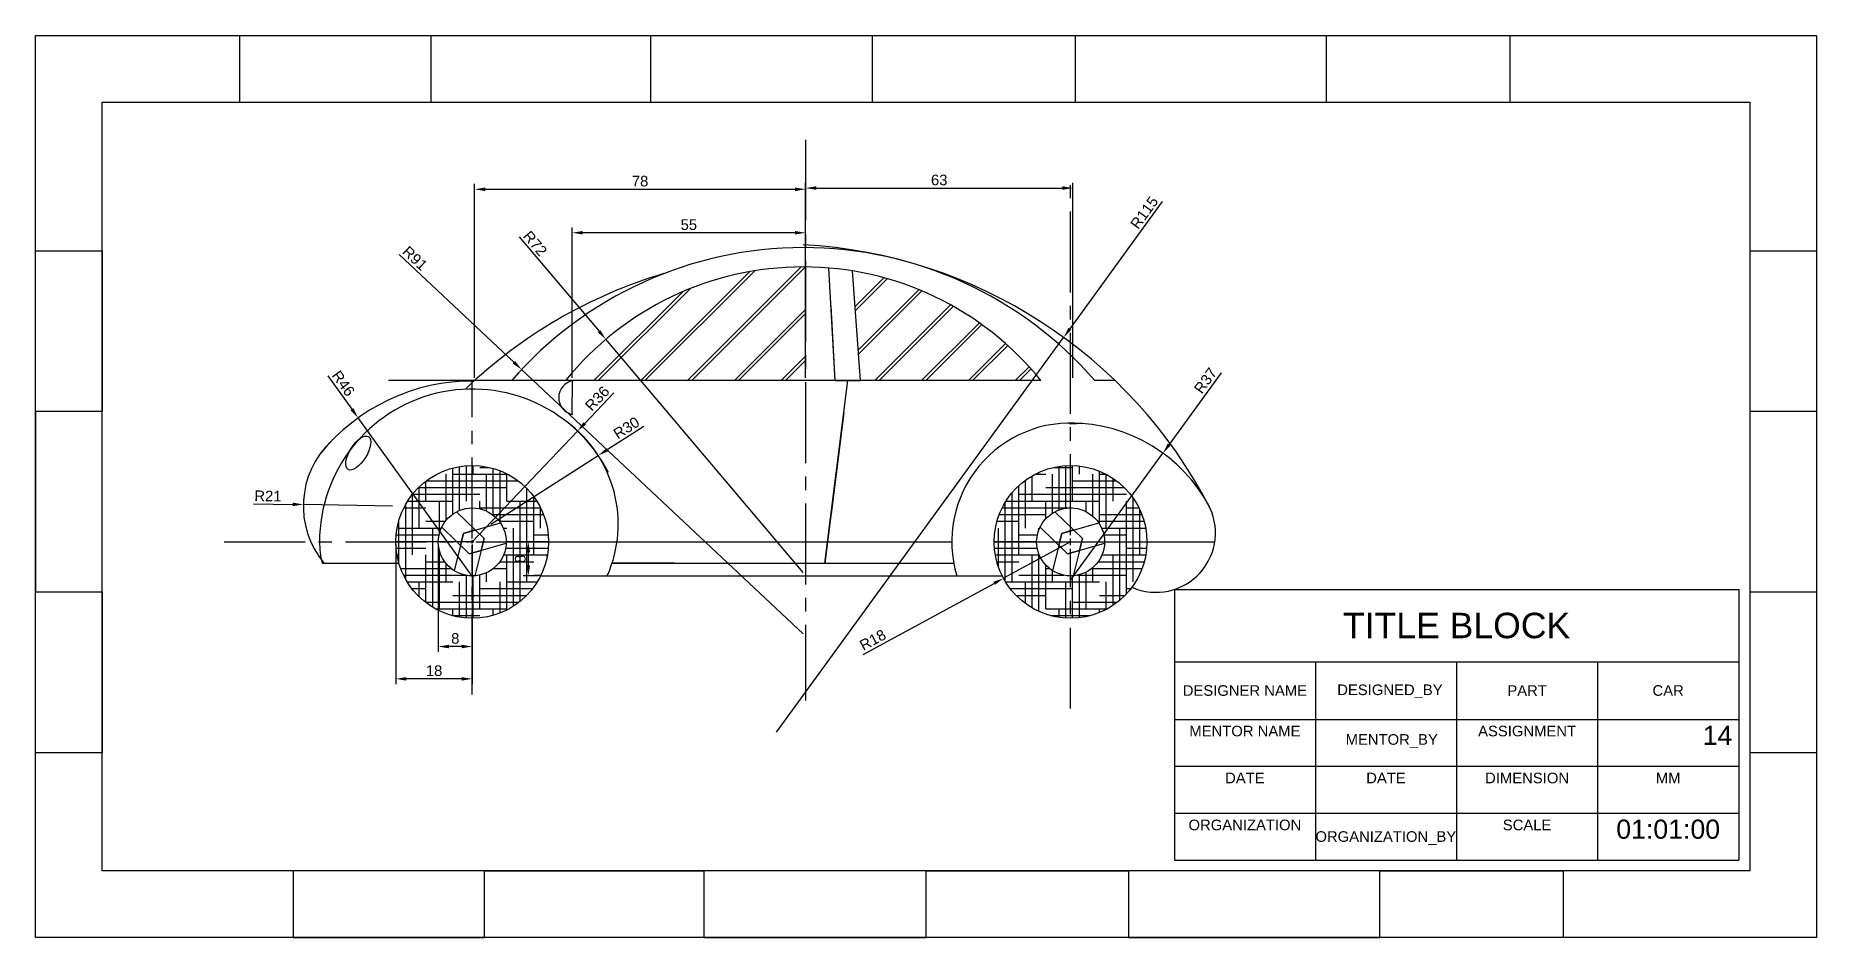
# Model space of a CAD drawing. Header units: millimetres. Extents: x 0 to 5385, y 0 to 3170.
# Drawn here: x 2454.4 to 2874, y 1395.8 to 1608.3 of the extents above; entities that cross this region are included whole.
import ezdxf

# ---------------------------------------------------------------- set-up
doc = ezdxf.new("R2010")
doc.units = ezdxf.units.MM
doc.linetypes.add('CENTER2', pattern=[28.575, 19.05, -3.175, 3.175, -3.175])
doc.styles.get("Standard").update_dxf_attribs({"font": 'arial.ttf'})
doc.dimstyles.new('ISO-25', dxfattribs={"dimtxt": 2.5, "dimasz": 2.5, "dimexe": 1.25, "dimexo": 0.625, "dimtad": 1, "dimtxsty": 'Standard', "dimcen": 2.5, "dimadec": 0, "dimazin": 0, "dimtfac": 1, "dimtmove": 0, "dimatfit": 3, "dimfxl": 1, "dimarcsym": 0})

msp = doc.modelspace()

# ---------------------------------------------------------------- texts
for tag, p in [('DESIGNED_BY', (2761.113, 1452.892)), ('MENTOR_BY', (2763.087, 1441.192)), ('ORGANIZATION_BY', (2755.974, 1418.317))]:
    msp.add_attdef(tag, p, '', height=2.5)

# ---------------------------------------------------------------- blocks, each defined once
blk = doc.blocks.new('*U1')
at = {"color": 0, "linetype": 'CENTER2', "transparency": 16777216}
for p, q in [((0, 0.8), (0, 34.67)), ((-58.46, 0), (-0.8, 0)), ((0.8, 0), (52.89, 0)), ((0, -35.97), (0, -0.8))]:
    blk.add_line(p, q, dxfattribs=at)
at = {"color": 0, "linetype": 'Continuous', "transparency": 16777216}
for p, q in [((-0.4, 0), (0.4, 0)), ((0, -0.4), (0, 0.4))]:
    blk.add_line(p, q, dxfattribs=at)
blk = doc.blocks.new('*U2')
at = {"color": 0, "linetype": 'CENTER2', "transparency": 16777216}
for p, q in [((0, 1.6), (0, 84.01)), ((-11.5, 0), (-1.6, 0)), ((1.6, 0), (11.5, 0)), ((0, -39.26), (0, -1.6))]:
    blk.add_line(p, q, dxfattribs=at)
at = {"color": 0, "linetype": 'Continuous', "transparency": 16777216}
for p, q in [((-0.8, 0), (0.8, 0)), ((0, -0.8), (0, 0.8))]:
    blk.add_line(p, q, dxfattribs=at)
blk = doc.blocks.new('*U3')
at = {"color": 0, "linetype": 'CENTER2', "transparency": 16777216}
blk.add_line((0, 54.96), (0, -77.17), dxfattribs=at)
blk = doc.blocks.new('*D6')
at = {"color": 0, "lineweight": -2, "transparency": 16777216}
for p, q in [((2523.24, 1528.12), (2528.92, 1520.24)), ((2557.27, 1480.89), (2530.38, 1518.21))]:
    blk.add_line(p, q, dxfattribs=at)
at = {"color": 0, "transparency": 16777216}
blk.add_solid([(2529.26, 1520.48), (2528.58, 1519.99), (2530.38, 1518.21)], dxfattribs=at)
at = {"layer": 'Defpoints', "color": 0, "transparency": 16777216}
for p in [(2530.38, 1518.21), (2557.27, 1480.89)]:
    blk.add_point(p, dxfattribs=at)
at = {"color": 0, "transparency": 16777216, "insert": (2526.89, 1526.31), "char_height": 2.5, "attachment_point": 5, "rotation": 305.7773}
blk.add_mtext('R46', dxfattribs=at)
blk = doc.blocks.new('*D7')
at = {"color": 0, "lineweight": -2, "transparency": 16777216}
for p, q in [((2505.72, 1497.99), (2514.96, 1497.83)), ((2538.46, 1497.42), (2517.46, 1497.79))]:
    blk.add_line(p, q, dxfattribs=at)
at = {"color": 0, "transparency": 16777216}
blk.add_solid([(2514.97, 1498.25), (2514.95, 1497.41), (2517.46, 1497.79)], dxfattribs=at)
at = {"layer": 'Defpoints', "color": 0, "transparency": 16777216}
for p in [(2517.46, 1497.79), (2538.46, 1497.42)]:
    blk.add_point(p, dxfattribs=at)
at = {"color": 0, "transparency": 16777216, "insert": (2509.12, 1499.81), "char_height": 2.5, "attachment_point": 5, "rotation": 359.0085}
blk.add_mtext('R21', dxfattribs=at)
blk = doc.blocks.new('*D8')
at = {"color": 0, "lineweight": -2, "transparency": 16777216}
for p, q in [((2549.27, 1488.36), (2549.27, 1463.08)), ((2557.27, 1488.36), (2557.27, 1463.08)), ((2554.77, 1464.33), (2551.77, 1464.33))]:
    blk.add_line(p, q, dxfattribs=at)
at = {"color": 0, "transparency": 16777216}
for points in [[(2551.77, 1464.75), (2551.77, 1463.92), (2549.27, 1464.33)], [(2554.77, 1464.75), (2554.77, 1463.92), (2557.27, 1464.33)]]:
    blk.add_solid(points, dxfattribs=at)
at = {"layer": 'Defpoints', "color": 0, "transparency": 16777216}
for p in [(2549.27, 1488.99), (2557.27, 1488.99), (2549.27, 1464.33)]:
    blk.add_point(p, dxfattribs=at)
at = {"color": 0, "transparency": 16777216, "insert": (2553.27, 1466.23), "char_height": 2.5, "attachment_point": 5}
blk.add_mtext('8', dxfattribs=at)
blk = doc.blocks.new('*D9')
at = {"color": 0, "lineweight": -2, "transparency": 16777216}
for p, q in [((2539.27, 1488.36), (2539.27, 1455.47)), ((2557.27, 1488.36), (2557.27, 1455.47)), ((2554.77, 1456.72), (2541.77, 1456.72))]:
    blk.add_line(p, q, dxfattribs=at)
at = {"color": 0, "transparency": 16777216}
for points in [[(2541.77, 1457.13), (2541.77, 1456.3), (2539.27, 1456.72)], [(2554.77, 1457.13), (2554.77, 1456.3), (2557.27, 1456.72)]]:
    blk.add_solid(points, dxfattribs=at)
at = {"layer": 'Defpoints', "color": 0, "transparency": 16777216}
for p in [(2539.27, 1488.99), (2557.27, 1488.99), (2539.27, 1456.72)]:
    blk.add_point(p, dxfattribs=at)
at = {"color": 0, "transparency": 16777216, "insert": (2548.27, 1458.62), "char_height": 2.5, "attachment_point": 5}
blk.add_mtext('18', dxfattribs=at)
blk = doc.blocks.new('*D10')
at = {"color": 0, "lineweight": -2, "transparency": 16777216}
for p, q in [((2572.77, 1488.99), (2569.24, 1488.99)), ((2570.49, 1483.49), (2570.49, 1486.49)), ((2572.77, 1480.99), (2569.24, 1480.99))]:
    blk.add_line(p, q, dxfattribs=at)
at = {"color": 0, "transparency": 16777216}
for points in [[(2570.07, 1486.49), (2570.91, 1486.49), (2570.49, 1488.99)], [(2570.07, 1483.49), (2570.91, 1483.49), (2570.49, 1480.99)]]:
    blk.add_solid(points, dxfattribs=at)
at = {"layer": 'Defpoints', "color": 0, "transparency": 16777216}
for p in [(2570.49, 1488.99), (2573.4, 1488.99), (2573.4, 1480.99)]:
    blk.add_point(p, dxfattribs=at)
at = {"color": 0, "transparency": 16777216, "insert": (2568.59, 1484.99), "char_height": 2.5, "attachment_point": 5, "rotation": 90}
blk.add_mtext('8', dxfattribs=at)
blk = doc.blocks.new('*D11')
at = {"color": 0, "lineweight": -2, "transparency": 16777216}
for p, q in [((2557.82, 1527.61), (2557.82, 1573.31)), ((2560.32, 1572.06), (2633.32, 1572.06)), ((2635.82, 1527.61), (2635.82, 1573.31))]:
    blk.add_line(p, q, dxfattribs=at)
at = {"color": 0, "transparency": 16777216}
for points in [[(2560.32, 1572.47), (2560.32, 1571.64), (2557.82, 1572.06)], [(2633.32, 1572.47), (2633.32, 1571.64), (2635.82, 1572.06)]]:
    blk.add_solid(points, dxfattribs=at)
at = {"layer": 'Defpoints', "color": 0, "transparency": 16777216}
for p in [(2635.82, 1572.06), (2557.82, 1526.99), (2635.82, 1526.99)]:
    blk.add_point(p, dxfattribs=at)
at = {"color": 0, "transparency": 16777216, "insert": (2596.82, 1573.96), "char_height": 2.5, "attachment_point": 5}
blk.add_mtext('78', dxfattribs=at)
blk = doc.blocks.new('*D12')
at = {"color": 0, "lineweight": -2, "transparency": 16777216}
for p, q in [((2580.82, 1527.61), (2580.82, 1563.06)), ((2633.32, 1561.81), (2583.32, 1561.81)), ((2635.82, 1527.61), (2635.82, 1563.06))]:
    blk.add_line(p, q, dxfattribs=at)
at = {"color": 0, "transparency": 16777216}
for points in [[(2583.32, 1562.23), (2583.32, 1561.4), (2580.82, 1561.81)], [(2633.32, 1562.23), (2633.32, 1561.4), (2635.82, 1561.81)]]:
    blk.add_solid(points, dxfattribs=at)
at = {"layer": 'Defpoints', "color": 0, "transparency": 16777216}
for p in [(2580.82, 1561.81), (2580.82, 1526.99), (2635.82, 1526.99)]:
    blk.add_point(p, dxfattribs=at)
at = {"color": 0, "transparency": 16777216, "insert": (2608.32, 1563.71), "char_height": 2.5, "attachment_point": 5}
blk.add_mtext('55', dxfattribs=at)
blk = doc.blocks.new('*D13')
at = {"color": 0, "lineweight": -2, "transparency": 16777216}
for p, q in [((2635.82, 1527.61), (2635.82, 1573.59)), ((2638.32, 1572.34), (2696.32, 1572.34)), ((2698.82, 1527.61), (2698.82, 1573.59))]:
    blk.add_line(p, q, dxfattribs=at)
at = {"color": 0, "transparency": 16777216}
for points in [[(2638.32, 1572.76), (2638.32, 1571.93), (2635.82, 1572.34)], [(2696.32, 1572.76), (2696.32, 1571.93), (2698.82, 1572.34)]]:
    blk.add_solid(points, dxfattribs=at)
at = {"layer": 'Defpoints', "color": 0, "transparency": 16777216}
for p in [(2698.82, 1572.34), (2635.82, 1526.99), (2698.82, 1526.99)]:
    blk.add_point(p, dxfattribs=at)
at = {"color": 0, "transparency": 16777216, "insert": (2667.32, 1574.24), "char_height": 2.5, "attachment_point": 5}
blk.add_mtext('63', dxfattribs=at)
blk = doc.blocks.new('*D14')
at = {"color": 0, "lineweight": -2, "transparency": 16777216}
for p, q in [((2733.75, 1528.78), (2721.51, 1511.93)), ((2698.27, 1479.98), (2720.04, 1509.91))]:
    blk.add_line(p, q, dxfattribs=at)
at = {"color": 0, "transparency": 16777216}
blk.add_solid([(2721.17, 1512.18), (2721.84, 1511.69), (2720.04, 1509.91)], dxfattribs=at)
at = {"layer": 'Defpoints', "color": 0, "transparency": 16777216}
for p in [(2720.04, 1509.91), (2698.27, 1479.98)]:
    blk.add_point(p, dxfattribs=at)
at = {"color": 0, "transparency": 16777216, "insert": (2730.09, 1526.98), "char_height": 2.5, "attachment_point": 5, "rotation": 53.9773}
blk.add_mtext('R37', dxfattribs=at)
blk = doc.blocks.new('*D15')
at = {"color": 0, "lineweight": -2, "transparency": 16777216}
for p, q in [((2698.27, 1488.99), (2682.45, 1480.41)), ((2649.39, 1462.49), (2680.25, 1479.22))]:
    blk.add_line(p, q, dxfattribs=at)
at = {"color": 0, "transparency": 16777216}
blk.add_solid([(2680.05, 1479.58), (2680.45, 1478.85), (2682.45, 1480.41)], dxfattribs=at)
at = {"layer": 'Defpoints', "color": 0, "transparency": 16777216}
for p in [(2698.27, 1488.99), (2682.45, 1480.41)]:
    blk.add_point(p, dxfattribs=at)
at = {"color": 0, "transparency": 16777216, "insert": (2651.66, 1465.88), "char_height": 2.5, "attachment_point": 5, "rotation": 28.4594}
blk.add_mtext('R18', dxfattribs=at)
blk = doc.blocks.new('*D16')
at = {"color": 0, "lineweight": -2, "transparency": 16777216}
for p, q in [((2597.67, 1516.18), (2589.06, 1510.67)), ((2561.67, 1493.18), (2586.96, 1509.33))]:
    blk.add_line(p, q, dxfattribs=at)
at = {"color": 0, "transparency": 16777216}
blk.add_solid([(2588.84, 1511.02), (2589.29, 1510.32), (2586.96, 1509.33)], dxfattribs=at)
at = {"layer": 'Defpoints', "color": 0, "transparency": 16777216}
for p in [(2586.96, 1509.33), (2561.67, 1493.18)]:
    blk.add_point(p, dxfattribs=at)
at = {"color": 0, "transparency": 16777216, "insert": (2593.61, 1515.84), "char_height": 2.5, "attachment_point": 5, "rotation": 32.5709}
blk.add_mtext('R30', dxfattribs=at)
blk = doc.blocks.new('*D17')
at = {"color": 0, "lineweight": -2, "transparency": 16777216}
for p, q in [((2590.6, 1524.08), (2583.79, 1516.9)), ((2557.27, 1488.99), (2582.06, 1515.09))]:
    blk.add_line(p, q, dxfattribs=at)
at = {"color": 0, "transparency": 16777216}
blk.add_solid([(2583.48, 1517.19), (2584.09, 1516.62), (2582.06, 1515.09)], dxfattribs=at)
at = {"layer": 'Defpoints', "color": 0, "transparency": 16777216}
for p in [(2582.06, 1515.09), (2557.27, 1488.99)]:
    blk.add_point(p, dxfattribs=at)
at = {"color": 0, "transparency": 16777216, "insert": (2586.74, 1522.77), "char_height": 2.5, "attachment_point": 5, "rotation": 46.4797}
blk.add_mtext('R36', dxfattribs=at)
blk = doc.blocks.new('*D18')
at = {"color": 0, "lineweight": -2, "transparency": 16777216}
for p, q in [((2568.34, 1560.83), (2587.14, 1538.62)), ((2635.27, 1481.76), (2588.76, 1536.71))]:
    blk.add_line(p, q, dxfattribs=at)
at = {"color": 0, "transparency": 16777216}
blk.add_solid([(2587.46, 1538.89), (2586.82, 1538.35), (2588.76, 1536.71)], dxfattribs=at)
at = {"layer": 'Defpoints', "color": 0, "transparency": 16777216}
for p in [(2588.76, 1536.71), (2635.27, 1481.76)]:
    blk.add_point(p, dxfattribs=at)
at = {"color": 0, "transparency": 16777216, "insert": (2572.1, 1559.3), "char_height": 2.5, "attachment_point": 5, "rotation": 310.2461}
blk.add_mtext('R72', dxfattribs=at)
blk = doc.blocks.new('*D19')
at = {"color": 0, "lineweight": -2, "transparency": 16777216}
for p, q in [((2540.01, 1556.71), (2567.09, 1531.3)), ((2635.27, 1467.33), (2568.91, 1529.59))]:
    blk.add_line(p, q, dxfattribs=at)
at = {"color": 0, "transparency": 16777216}
blk.add_solid([(2567.38, 1531.61), (2566.8, 1531), (2568.91, 1529.59)], dxfattribs=at)
at = {"layer": 'Defpoints', "color": 0, "transparency": 16777216}
for p in [(2568.91, 1529.59), (2635.27, 1467.33)]:
    blk.add_point(p, dxfattribs=at)
at = {"color": 0, "transparency": 16777216, "insert": (2543.77, 1555.79), "char_height": 2.5, "attachment_point": 5, "rotation": 316.8236}
blk.add_mtext('R91', dxfattribs=at)
blk = doc.blocks.new('*D20')
at = {"color": 0, "lineweight": -2, "transparency": 16777216}
for p, q in [((2719.89, 1569.14), (2698.1, 1539.19)), ((2628.99, 1444.17), (2696.63, 1537.17))]:
    blk.add_line(p, q, dxfattribs=at)
at = {"color": 0, "transparency": 16777216}
blk.add_solid([(2697.77, 1539.43), (2698.44, 1538.94), (2696.63, 1537.17)], dxfattribs=at)
at = {"layer": 'Defpoints', "color": 0, "transparency": 16777216}
for p in [(2696.63, 1537.17), (2628.99, 1444.17)]:
    blk.add_point(p, dxfattribs=at)
at = {"color": 0, "transparency": 16777216, "insert": (2715.65, 1566.55), "char_height": 2.5, "attachment_point": 5, "rotation": 53.9685}
blk.add_mtext('R115', dxfattribs=at)
blk = doc.blocks.new('*T21')
at = {"color": 0, "linetype": 'ByBlock', "lineweight": -2, "transparency": 16777216}
for p, q in [((0, 0), (133.01, 0)), ((0, 0), (0, -63.8)), ((133.01, 0), (133.01, -63.8)), ((0, -17.06), (133.01, -17.06)), ((33.25, -17.06), (33.25, -63.8)), ((66.51, -17.06), (66.51, -63.8)), ((99.76, -17.06), (99.76, -63.8)), ((0, -30.61), (133.01, -30.61)), ((0, -41.67), (133.01, -41.67)), ((0, -52.73), (133.01, -52.73)), ((0, -63.8), (133.01, -63.8))]:
    blk.add_line(p, q, dxfattribs=at)
at = {"color": 0, "transparency": 16777216}
for s, insert, char_height, width, attachment_point in [('TITLE BLOCK', (66.51, -8.53), 6, 130.0106, 5), ('DESIGNER NAME', (16.63, -23.83), 2.5, 30.2526, 5), ('PART', (83.13, -23.83), 2.5, 30.2526, 5), ('CAR', (116.38, -23.83), 2.5, 30.2526, 5), ('MENTOR NAME', (16.63, -32.11), 2.5, 30.2526, 2), ('ASSIGNMENT', (83.13, -32.11), 2.5, 30.2526, 2), ('14', (131.51, -32.11), 4.5, 30.2526, 3), ('DATE', (16.63, -43.17), 2.5, 30.2526, 2), ('DATE', (49.88, -43.17), 2.5, 30.2526, 2), ('DIMENSION', (83.13, -43.17), 2.5, 30.2526, 2), ('MM', (116.38, -43.17), 2.5, 30.2526, 2), ('ORGANIZATION', (16.63, -54.23), 2.5, 30.2526, 2), ('SCALE', (83.13, -54.23), 2.5, 30.2526, 2), ('01:01:00', (116.38, -54.23), 4.5, 30.2526, 2)]:
    blk.add_mtext(s, dxfattribs=dict(at, insert=insert, char_height=char_height, width=width, attachment_point=attachment_point))

# ---------------------------------------------------------------- dimensions: what is measured, and where the dimension line sits
for base, p1, p2, picture, middle in [((2635.818, 1572.057), (2557.818, 1526.985), (2635.818, 1526.985), '*D11', (2596.818, 1572.057)), ((2698.818, 1572.343), (2635.818, 1526.985), (2698.818, 1526.985), '*D13', (2667.318, 1572.343))]:
    dim = msp.add_linear_dim(base=base, p1=p1, p2=p2, dimstyle='ISO-25')
    dim.commit()
    dim.dimension.update_dxf_attribs({"geometry": picture, "text_midpoint": middle, "dimtype": 160})
for center, mpoint, picture, middle in [((2628.986, 1444.166), (2696.632, 1537.166), '*D20', (2717.191, 1565.431)), ((2635.275, 1481.756), (2588.758, 1536.712), '*D18', (2570.669, 1558.082)), ((2635.275, 1467.328), (2568.913, 1529.594), '*D19', (2542.468, 1554.407)), ((2698.274, 1479.984), (2720.035, 1509.91), '*D14', (2731.631, 1525.856)), ((2557.275, 1488.985), (2582.065, 1515.09), '*D17', (2588.115, 1521.461)), ((2561.674, 1493.178), (2586.956, 1509.328), '*D16', (2594.634, 1514.233)), ((2698.275, 1488.985), (2682.45, 1480.408), '*D15', (2652.565, 1464.209))]:
    dim = msp.add_radius_dim(center=center, mpoint=mpoint, dimstyle='ISO-25')
    dim.commit()
    dim.dimension.update_dxf_attribs({"geometry": picture, "text_midpoint": middle, "dimtype": 164})
for base, p1, p2, picture, middle in [((2580.818, 1561.813), (2635.818, 1526.985), (2580.818, 1526.985), '*D12', (2608.318, 1563.709)), ((2539.275, 1456.717), (2557.275, 1488.985), (2539.275, 1488.985), '*D9', (2548.275, 1458.618)), ((2549.275, 1464.333), (2557.275, 1488.985), (2549.275, 1488.985), '*D8', (2553.275, 1466.234))]:
    dim = msp.add_linear_dim(base=base, p1=p1, p2=p2, dimstyle='ISO-25')
    dim.commit()
    dim.dimension.update_dxf_attribs({"geometry": picture, "text_midpoint": middle})
for center, mpoint, picture, middle in [((2557.275, 1480.889), (2530.382, 1518.208), '*D6', (2526.89, 1526.306)), ((2538.457, 1497.424), (2517.46, 1497.787), '*D7', (2509.123, 1499.812))]:
    dim = msp.add_radius_dim(center=center, mpoint=mpoint, dimstyle='ISO-25')
    dim.commit()
    dim.dimension.update_dxf_attribs({"geometry": picture, "text_midpoint": middle})
dim = msp.add_linear_dim(base=(2570.489, 1488.985), p1=(2573.399, 1480.985), p2=(2573.399, 1488.985), angle=90, dimstyle='ISO-25')
dim.commit()
dim.dimension.update_dxf_attribs({"geometry": '*D10', "text_midpoint": (2568.588, 1484.985)})

# ---------------------------------------------------------------- hatches: boundary and pattern name
h = msp.add_hatch()
h.set_pattern_fill('JIS_LC_8A', color=256)
h.paths.add_polyline_path([(2635.818, 1526.985), (2635.818, 1553.754, 0.2286441), (2579.255, 1526.985)])
h.paths.add_polyline_path([(2691.295, 1526.985, 0.1843743), (2646.907, 1552.81), (2648.767, 1526.985)])
h = msp.add_hatch()
h.set_pattern_fill('HOUND', color=256)
h.paths.add_polyline_path([(2698.275, 1506.985, 0.4142136), (2680.275, 1488.985), (2690.275, 1488.985, -0.4142136), (2698.275, 1496.985)])
h.paths.add_polyline_path([(2698.275, 1506.985), (2698.275, 1496.985, -0.4142136), (2706.275, 1488.985), (2709.775, 1488.985), (2716.275, 1488.985, 0.4142136)])
h.paths.add_polyline_path([(2716.275, 1488.985), (2709.775, 1488.985), (2706.275, 1488.985, -0.4142136), (2698.275, 1480.985), (2698.275, 1470.985, 0.4142136)])
h.paths.add_polyline_path([(2698.275, 1480.985, -0.4142136), (2690.275, 1488.985), (2686.775, 1488.985), (2680.275, 1488.985, 0.4142136), (2698.275, 1470.985)])
h.paths.add_polyline_path([(2557.275, 1506.985), (2557.275, 1496.985, -0.4142136), (2565.275, 1488.985), (2575.275, 1488.985, 0.4142136)])
h.paths.add_polyline_path([(2557.275, 1506.985, 0.4142136), (2539.275, 1488.985), (2549.275, 1488.985, -0.4142136), (2557.275, 1496.985)])
h.paths.add_polyline_path([(2549.275, 1488.985), (2539.275, 1488.985, 0.4142136), (2557.275, 1470.985), (2557.275, 1480.985, -0.4142136)])
h.paths.add_polyline_path([(2575.275, 1488.985), (2565.275, 1488.985, -0.4142136), (2557.275, 1480.985), (2557.275, 1470.985, 0.4142136)])
h.paths.add_polyline_path([(2571.187, 1483.395), (2571.187, 1486.588), (2566.035, 1486.588), (2566.035, 1483.395)], flags=24)

# ---------------------------------------------------------------- linework, layer by layer
for p, q in [((2502.457, 1608.257), (2502.457, 1592.564)), ((2547.596, 1592.564), (2547.596, 1608.257)), ((2547.596, 1608.257), (2599.278, 1608.257)), ((2599.278, 1608.257), (2599.278, 1592.564)), ((2651.614, 1592.564), (2651.614, 1608.257)), ((2651.614, 1608.257), (2699.371, 1608.257)), ((2699.371, 1608.257), (2699.371, 1592.564)), ((2758.576, 1592.564), (2758.576, 1608.257)), ((2758.576, 1608.257), (2801.753, 1608.257)), ((2801.753, 1608.257), (2801.753, 1592.564)), ((2502.457, 1592.564), (2547.596, 1592.564)), ((2599.278, 1592.564), (2651.614, 1592.564)), ((2699.371, 1592.564), (2758.576, 1592.564)), ((2454.373, 1557.583), (2470.066, 1557.583)), ((2470.066, 1557.583), (2470.066, 1519.672)), ((2858.333, 1557.583), (2874.026, 1557.583)), ((2874.026, 1557.583), (2874.026, 1519.672)), ((2642.767, 1526.985), (2641.337, 1553.5)), ((2648.767, 1526.985), (2646.907, 1552.81)), ((2642.767, 1526.985), (2641.818, 1544.579)), ((2691.295, 1526.985), (2537.551, 1526.985)), ((2557.275, 1523.658), (2557.275, 1526.985)), ((2580.818, 1526.985), (2580.73, 1519.042)), ((2640.372, 1483.985), (2645.767, 1526.985)), ((2645.767, 1526.985), (2642.767, 1526.985)), ((2642.767, 1526.985), (2648.767, 1526.985)), ((2708.773, 1526.985), (2703.991, 1526.985)), ((2470.066, 1519.672), (2454.373, 1519.672)), ((2454.373, 1519.672), (2454.373, 1477.186)), ((2644.818, 1519.426), (2640.372, 1483.985)), ((2644.818, 1519.426), (2641.818, 1495.514)), ((2874.026, 1519.672), (2858.333, 1519.672)), ((2858.333, 1519.672), (2858.333, 1477.186)), ((2560.052, 1489.78), (2553.551, 1496.066)), ((2701.052, 1489.78), (2694.551, 1496.066)), ((2556.574, 1486.183), (2550.073, 1492.469)), ((2554.498, 1488.191), (2555.198, 1490.993)), ((2555.198, 1490.993), (2563.893, 1493.481)), ((2557.975, 1491.788), (2555.198, 1490.993)), ((2560.052, 1489.78), (2557.859, 1481.007)), ((2557.975, 1491.788), (2560.052, 1489.78)), ((2559.352, 1486.978), (2560.052, 1489.78)), ((2697.574, 1486.183), (2691.073, 1492.469)), ((2695.498, 1488.191), (2696.198, 1490.993)), ((2696.198, 1490.993), (2704.893, 1493.481)), ((2698.975, 1491.788), (2696.198, 1490.993)), ((2701.052, 1489.78), (2698.859, 1481.007)), ((2698.975, 1491.788), (2701.052, 1489.78)), ((2700.352, 1486.978), (2701.052, 1489.78)), ((2557.275, 1488.985), (2539.275, 1488.985)), ((2557.275, 1488.985), (2539.275, 1488.985)), ((2554.498, 1488.191), (2556.574, 1486.183)), ((2556.574, 1486.183), (2565.269, 1488.671)), ((2559.352, 1486.978), (2556.574, 1486.183)), ((2575.275, 1488.985), (2670.275, 1488.985)), ((2680.275, 1488.985), (2732.248, 1488.985)), ((2695.498, 1488.191), (2697.574, 1486.183)), ((2697.574, 1486.183), (2706.269, 1488.671)), ((2700.352, 1486.978), (2697.574, 1486.183)), ((2521.881, 1483.985), (2539.983, 1483.985)), ((2604.864, 1483.985), (2590.231, 1483.985)), ((2590.231, 1483.985), (2670.725, 1483.985)), ((2454.373, 1477.186), (2470.066, 1477.186)), ((2470.066, 1477.186), (2470.066, 1439.275)), ((2573.399, 1480.985), (2682.15, 1480.985)), ((2858.333, 1477.186), (2874.026, 1477.186)), ((2874.026, 1477.186), (2874.026, 1439.275)), ((2470.066, 1439.275), (2454.373, 1439.275)), ((2874.026, 1439.275), (2858.333, 1439.275)), ((2515.042, 1411.506), (2515.042, 1395.813)), ((2560.182, 1395.813), (2560.182, 1411.506)), ((2560.182, 1411.506), (2611.864, 1411.506)), ((2611.864, 1411.506), (2611.864, 1395.813)), ((2664.2, 1395.813), (2664.2, 1411.506)), ((2664.2, 1411.506), (2711.956, 1411.506)), ((2711.956, 1411.506), (2711.956, 1395.813)), ((2771.161, 1395.813), (2771.161, 1411.506)), ((2771.161, 1411.506), (2814.338, 1411.506)), ((2814.338, 1411.506), (2814.338, 1395.813)), ((2515.042, 1395.813), (2560.182, 1395.813)), ((2611.864, 1395.813), (2664.2, 1395.813)), ((2711.956, 1395.813), (2771.161, 1395.813))]:
    msp.add_line(p, q)
for points in [[(2454.373, 1608.257), (2874.026, 1608.257), (2874.026, 1395.813), (2454.373, 1395.813)], [(2470.066, 1592.564), (2858.333, 1592.564), (2858.333, 1411.506), (2470.066, 1411.506)], [(2559.352, 1486.978), (2560.052, 1489.78), (2557.975, 1491.788), (2555.198, 1490.993), (2554.498, 1488.191), (2556.574, 1486.183)], [(2700.352, 1486.978), (2701.052, 1489.78), (2698.975, 1491.788), (2696.198, 1490.993), (2695.498, 1488.191), (2697.574, 1486.183)]]:
    msp.add_lwpolyline(points, close=True)
for points in [[(2555.198, 1490.993), (2553.005, 1482.22)], [(2696.198, 1490.993), (2694.005, 1482.22)]]:
    msp.add_lwpolyline(points)
for centre, radius in [((2557.275, 1488.985), 18), ((2698.275, 1488.985), 18), ((2557.275, 1488.985), 8), ((2698.275, 1488.985), 8)]:
    msp.add_circle(centre, radius)
for centre, radius, start, end in [((2635.275, 1467.328), 91, 40.96358, 139.03642), ((2628.986, 1444.166), 115, 27.4527, 86.86498), ((2635.275, 1481.756), 72, 38.9166, 141.0834), ((2635.275, 1441.983), 115, 106.60155, 133.82646), ((2557.275, 1488.985), 36, 27.03689, 180), ((2557.275, 1488.985), 36, 27.03689, 180), ((2557.275, 1488.985), 36, 27.03689, 180), ((2557.275, 1480.889), 46, 89.45765, 141.14541), ((2581.689, 1522.96), 4.047, 100.43781, 258.28502), ((2561.674, 1493.178), 30, 336.02039, 53.62203), ((2562.048, 1492.896), 30, 53.4509, 54.14121), ((2698.275, 1488.985), 28, 84.32113, 196.60155), ((2635.275, 1481.756), 72, 28.95502, 29.29386), ((2698.274, 1479.984), 37.002, 27.69935, 89.99928), ((2701.046, 1479.848), 37, 90, 94.29451), ((2538.457, 1497.424), 21, 133.32257, 219.78552), ((2718.41, 1491.104), 14, 246.18634, 29.5384), ((2542.277, 1488.985), 21, 180, 193.77415)]:
    msp.add_arc(centre, radius, start, end)
msp.add_ellipse((2530.412, 1509.919), major_axis=(2.395, 3.874), ratio=0.4391289)

# ---------------------------------------------------------------- block references
at = {"linetype": 'CENTER2'}
for name, p in [('*U3', (2635.818, 1528.782)), ('*U2', (2698.275, 1488.985)), ('*U1', (2557.275, 1488.985))]:
    msp.add_blockref(name, p, dxfattribs=at)
msp.add_blockref('*T21', (2722.722, 1477.784))

msp.set_redraw_order([(e.dxf.handle, doc.entitydb.next_handle()) for e in msp.query("TEXT MTEXT ATTDEF DIMENSION ARC_DIMENSION")])  # texts and dimensions are drawn at this point

doc.saveas('drawing.dxf')
